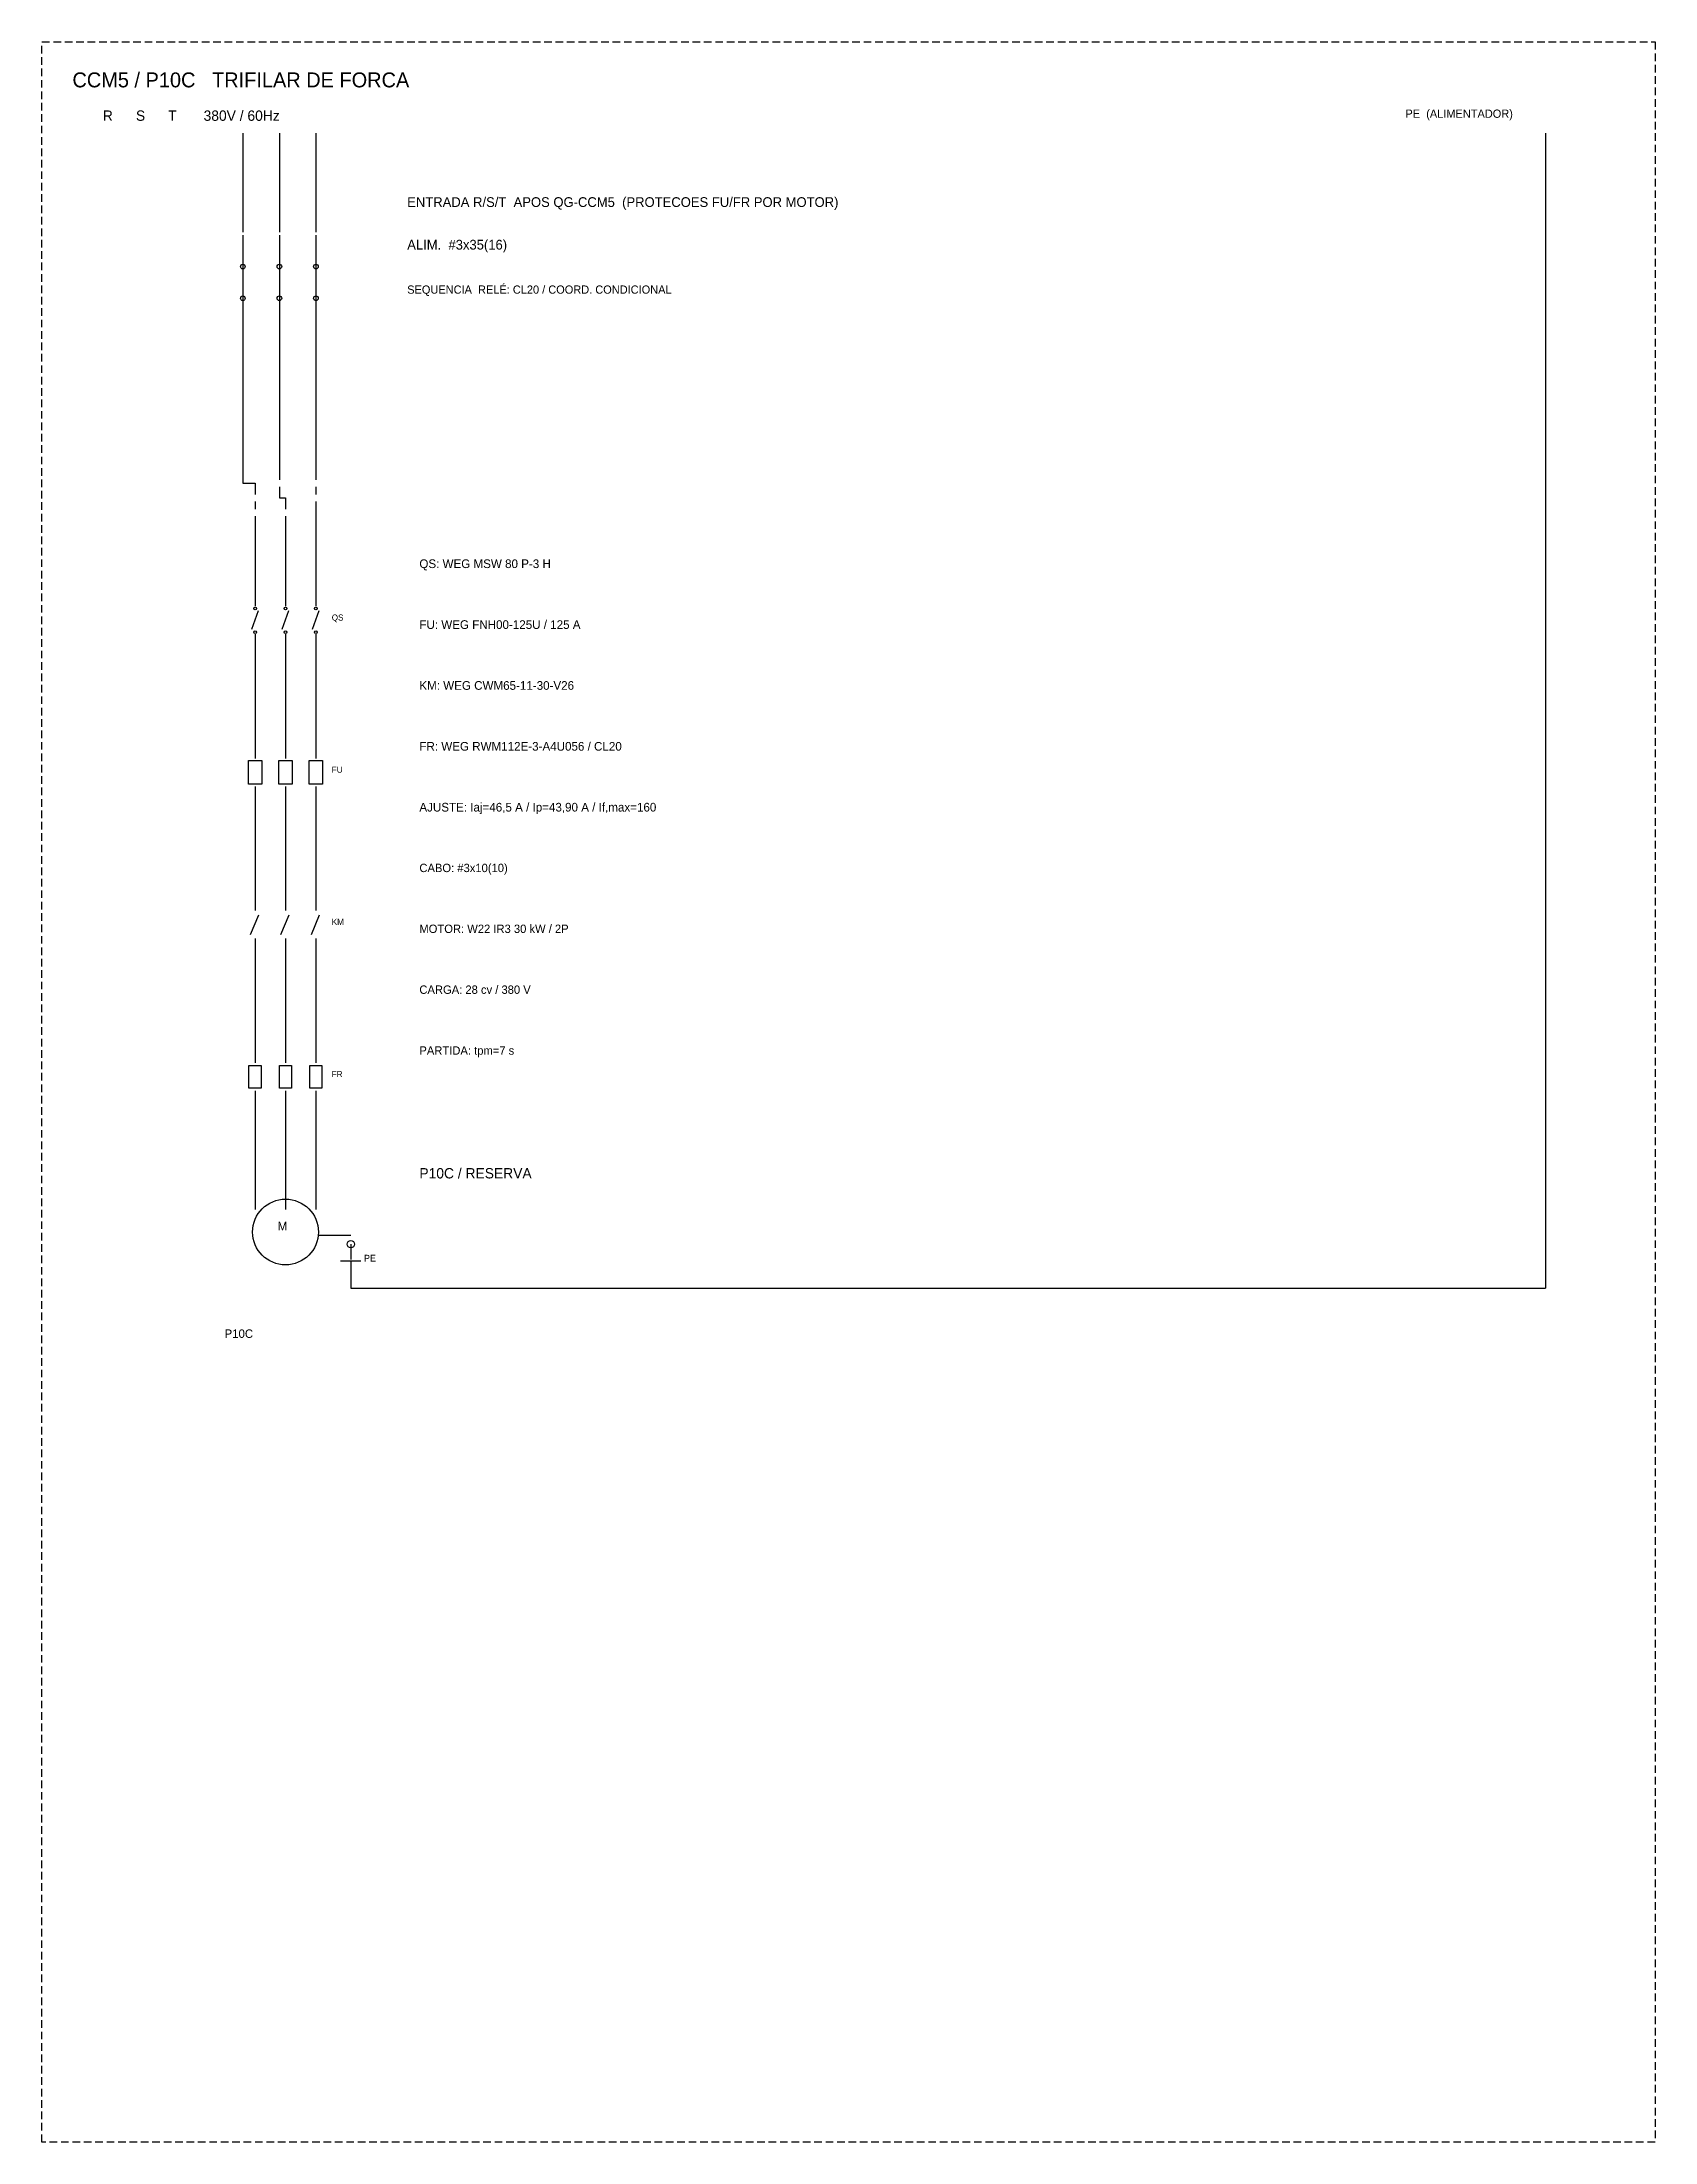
# Model space of a CAD drawing. Extents: x -646 to 641, y -554 to 322.
# Drawn here: x 14.5 to 67.5, y -325 to -256 of the extents above; entities that cross this region are included whole.
import ezdxf

# ---------------------------------------------------------------- set-up
doc = ezdxf.new("R2010")
doc.units = 0
doc.header["$MEASUREMENT"] = 0
doc.linetypes.add('HIDDEN', pattern=[0.375, 0.25, -0.125])
doc.layers.add('_ELT_UNIFILAR_PROC_TEXTO', color=1, linetype='Continuous')
doc.layers.add('ELET_TRIFILAR_TEXTO', color=4, linetype='Continuous')
doc.layers.add('ELET_TRIFILAR_DESENHO', color=5, linetype='Continuous', plot=False)

msp = doc.modelspace()

# ---------------------------------------------------------------- texts
at = {"layer": '_ELT_UNIFILAR_PROC_TEXTO', "attachment_point": 1}
for s, insert, char_height in [('P10C / RESERVA', (26.9, -293), 0.34), ('P10C', (20.5, -298.3), 0.28)]:
    msp.add_mtext(s, dxfattribs=dict(at, insert=insert, char_height=char_height))
at = {"layer": 'ELET_TRIFILAR_TEXTO', "attachment_point": 1}
for s, insert, char_height in [('CCM5 / P10C   TRIFILAR DE FORCA', (15.5, -257), 0.49), ('R      S      T       380V / 60Hz', (16.5, -258.25), 0.34), ('PE  (ALIMENTADOR)', (59.3, -258.22), 0.27), ('ENTRADA R/S/T  APOS QG-CCM5  (PROTECOES FU/FR POR MOTOR)', (26.5, -261.1), 0.32), ('ALIM.  #3x35(16)', (26.5, -262.5), 0.32), ('SEQUENCIA  RELÉ: CL20 / COORD. CONDICIONAL', (26.5, -264), 0.27), ('QS: WEG MSW 80 P-3 H', (26.9, -273), 0.285), ('QS', (24.02, -274.81), 0.2), ('FU: WEG FNH00-125U / 125 A', (26.9, -275), 0.285), ('KM: WEG CWM65-11-30-V26', (26.9, -277), 0.285), ('FR: WEG RWM112E-3-A4U056 / CL20', (26.9, -279), 0.285), ('FU', (24.02, -279.81), 0.2), ('AJUSTE: Iaj=46,5 A / Ip=43,90 A / If,max=160', (26.9, -281), 0.285), ('CABO: #3x10(10)', (26.9, -283), 0.275), ('KM', (24.02, -284.81), 0.2), ('MOTOR: W22 IR3 30 kW / 2P', (26.9, -285), 0.275), ('CARGA: 28 cv / 380 V', (26.9, -287), 0.275), ('PARTIDA: tpm=7 s', (26.9, -289), 0.275), ('FR', (24.02, -289.81), 0.2), ('M', (22.24, -294.76), 0.29), ('PE', (25.08, -295.85), 0.22)]:
    msp.add_mtext(s, dxfattribs=dict(at, insert=insert, char_height=char_height))

# ---------------------------------------------------------------- linework, layer by layer
at = {"layer": 'ELET_TRIFILAR_DESENHO'}
for p, q in [((21.1, -259), (21.1, -262.25)), ((22.3, -259), (22.3, -262.25)), ((23.5, -259), (23.5, -262.25)), ((63.9, -259), (63.9, -296.95)), ((21.1, -262.35), (21.1, -263.29)), ((22.3, -262.35), (22.3, -263.29)), ((23.5, -262.35), (23.5, -263.29)), ((21.1, -263.29), (21.1, -264.51)), ((22.3, -263.29), (22.3, -264.51)), ((23.5, -263.29), (23.5, -264.51)), ((21.1, -264.51), (21.1, -265.45)), ((22.3, -264.51), (22.3, -265.45)), ((23.5, -264.51), (23.5, -265.45)), ((21.1, -265.45), (21.1, -270.5)), ((22.3, -265.45), (22.3, -270.385)), ((23.5, -265.45), (23.5, -270.385)), ((21.1, -270.5), (21.5, -270.5)), ((21.5, -270.5), (21.5, -270.865)), ((21.5, -271.095), (21.5, -271.345)), ((22.3, -270.615), (22.3, -270.98)), ((22.3, -270.98), (22.5, -270.98)), ((22.5, -270.98), (22.5, -271.345)), ((23.5, -270.615), (23.5, -270.865)), ((23.5, -271.095), (23.5, -271.46)), ((21.5, -271.575), (21.5, -272.4)), ((22.5, -271.575), (22.5, -272.4)), ((23.5, -271.46), (23.5, -271.46)), ((23.5, -271.46), (23.5, -272.4)), ((21.5, -272.4), (21.5, -273.68)), ((22.5, -272.4), (22.5, -273.68)), ((23.5, -272.4), (23.5, -273.68)), ((21.5, -273.68), (21.5, -274.54)), ((22.5, -273.68), (22.5, -274.54)), ((23.5, -273.68), (23.5, -274.54)), ((21.39, -275.29), (21.61, -274.68)), ((22.39, -275.29), (22.61, -274.68)), ((23.39, -275.29), (23.61, -274.68)), ((21.5, -275.46), (21.5, -276.32)), ((22.5, -275.46), (22.5, -276.32)), ((23.5, -275.46), (23.5, -276.32)), ((21.5, -276.32), (21.5, -278.68)), ((22.5, -276.32), (22.5, -278.68)), ((23.5, -276.32), (23.5, -278.68)), ((21.5, -278.68), (21.5, -279.54)), ((22.5, -278.68), (22.5, -279.54)), ((23.5, -278.68), (23.5, -279.54)), ((21.5, -280.46), (21.5, -281.32)), ((22.5, -280.46), (22.5, -281.32)), ((23.5, -280.46), (23.5, -281.32)), ((21.5, -281.32), (21.5, -283.68)), ((22.5, -281.32), (22.5, -283.68)), ((23.5, -281.32), (23.5, -283.68)), ((21.5, -283.68), (21.5, -284.54)), ((22.5, -283.68), (22.5, -284.54)), ((23.5, -283.68), (23.5, -284.54)), ((21.35, -285.33), (21.62, -284.68)), ((22.35, -285.33), (22.62, -284.68)), ((23.35, -285.33), (23.62, -284.68)), ((21.5, -285.46), (21.5, -286.32)), ((22.5, -285.46), (22.5, -286.32)), ((23.5, -285.46), (23.5, -286.32)), ((21.5, -286.32), (21.5, -288.68)), ((22.5, -286.32), (22.5, -288.68)), ((23.5, -286.32), (23.5, -288.68)), ((21.5, -288.68), (21.5, -289.54)), ((22.5, -288.68), (22.5, -289.54)), ((23.5, -288.68), (23.5, -289.54)), ((21.5, -290.46), (21.5, -291.32)), ((22.5, -290.46), (22.5, -291.32)), ((23.5, -290.46), (23.5, -291.32)), ((21.5, -291.32), (21.5, -293)), ((22.5, -291.32), (22.5, -293)), ((23.5, -291.32), (23.5, -293)), ((21.5, -293), (21.5, -294.36)), ((22.5, -293), (22.5, -294.36)), ((23.5, -293), (23.5, -294.36)), ((23.58, -295.2), (24.65, -295.2)), ((24.65, -295.5), (24.65, -296)), ((24.31, -296.05), (24.98, -296.05)), ((24.65, -296.05), (24.65, -296.95)), ((24.65, -296.95), (63.9, -296.95))]:
    msp.add_line(p, q, dxfattribs=at)
at = {"layer": 'ELET_TRIFILAR_DESENHO', "linetype": 'HIDDEN'}
msp.add_lwpolyline([(14.5, -256), (67.5, -256), (67.5, -325), (14.5, -325)], close=True, dxfattribs=at)
at = {"layer": 'ELET_TRIFILAR_DESENHO'}
for points in [[(21.28, -279.61), (21.72, -279.61), (21.72, -280.39), (21.28, -280.39)], [(22.28, -279.61), (22.72, -279.61), (22.72, -280.39), (22.28, -280.39)], [(23.28, -279.61), (23.72, -279.61), (23.72, -280.39), (23.28, -280.39)], [(21.3, -289.63), (21.7, -289.63), (21.7, -290.37), (21.3, -290.37)], [(22.3, -289.63), (22.7, -289.63), (22.7, -290.37), (22.3, -290.37)], [(23.3, -289.63), (23.7, -289.63), (23.7, -290.37), (23.3, -290.37)]]:
    msp.add_lwpolyline(points, close=True, dxfattribs=at)
for centre, radius in [((21.1, -263.38), 0.075), ((22.3, -263.38), 0.075), ((23.5, -263.38), 0.075), ((21.1, -264.42), 0.075), ((22.3, -264.42), 0.075), ((23.5, -264.42), 0.075), ((21.5, -274.61), 0.045), ((22.5, -274.61), 0.045), ((23.5, -274.61), 0.045), ((21.5, -275.39), 0.045), ((22.5, -275.39), 0.045), ((23.5, -275.39), 0.045), ((22.5, -295.1), 1.08), ((24.65, -295.5), 0.12)]:
    msp.add_circle(centre, radius, dxfattribs=at)

msp.set_redraw_order([(e.dxf.handle, doc.entitydb.next_handle()) for e in msp.query("TEXT MTEXT ATTDEF DIMENSION ARC_DIMENSION")])  # texts and dimensions are drawn at this point

doc.saveas('drawing.dxf')
